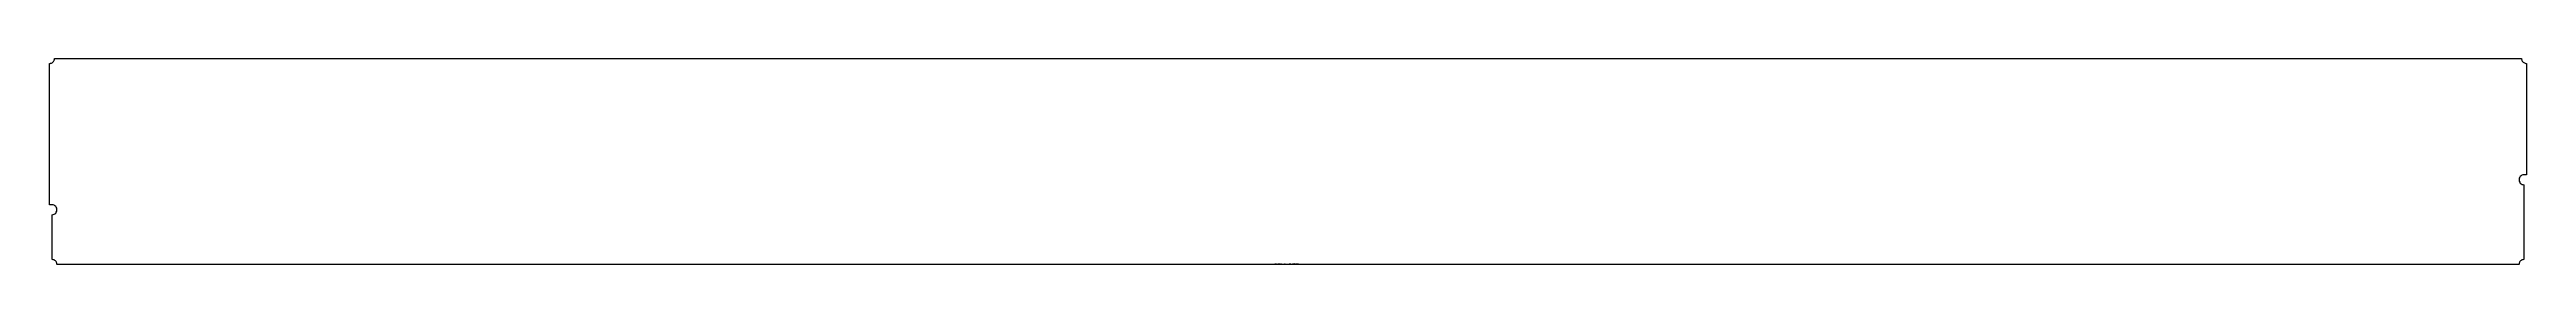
# Model space of a CAD drawing. Extents: x 0 to 14948, y -620 to 620.
import ezdxf

# ---------------------------------------------------------------- set-up
doc = ezdxf.new("R2010")
doc.units = 0
doc.header["$LTSCALE"] = 10
doc.layers.add('TEILE', color=7, linetype='CONTINUOUS')
doc.layers.add('UNTERSCHRIFT', color=7, linetype='CONTINUOUS')
doc.styles.get("Standard").update_dxf_attribs({"font": 'ROMANS'})

msp = doc.modelspace()

# ---------------------------------------------------------------- linework, layer by layer
at = {"layer": 'TEILE', "color": 2}
for p, q in [((20.073887, 597.705261), (22.294312, 599.92572)), ((22.294312, 599.92572), (24.270475, 602.366028)), ((24.270475, 602.366028), (25.980728, 604.999634)), ((25.980728, 604.999634), (27.40633, 607.797485)), ((27.40633, 607.797485), (28.531664, 610.729126)), ((28.531664, 610.729126), (29.344395, 613.762268)), ((29.344395, 613.762268), (29.835623, 616.86377)), ((29.835623, 616.86377), (29.999966, 619.999634)), ((29.999966, 619.999634), (14918.005859, 619.999634)), ((14918.005859, 619.999634), (14918.311523, 615.730225)), ((14918.311523, 615.730225), (14919.220703, 611.547607)), ((14919.220703, 611.547607), (14920.716797, 607.53717)), ((14920.716797, 607.53717), (14922.768555, 603.780273)), ((14922.768555, 603.780273), (14925.333008, 600.35376)), ((14925.333008, 600.35376), (14928.359375, 597.327148)), ((-0.000034, 589.999634), (3.13582, 590.16394)), ((0.024095, -259.996033), (-0.000034, 589.999634)), ((3.13582, 590.16394), (6.237317, 590.655212)), ((6.237317, 590.655212), (9.270475, 591.467896)), ((9.270475, 591.467896), (12.202066, 592.593262)), ((12.202066, 592.593262), (14.999966, 594.01886)), ((14.999966, 594.01886), (17.633524, 595.729126)), ((17.633524, 595.729126), (20.073887, 597.705261)), ((14928.359375, 597.327148), (14931.786133, 594.761963)), ((14931.786133, 594.761963), (14935.542969, 592.710632)), ((14935.542969, 592.710632), (14939.552734, 591.214844)), ((14939.552734, 591.214844), (14943.735352, 590.304871)), ((14943.735352, 590.304871), (14948.005859, 589.999512)), ((14948.005859, 589.999512), (14947.987305, -79.999779)), ((14904.458984, -100.728523), (14903.154297, -106.863167)), ((14903.154297, -106.863167), (14903.154297, -113.134872)), ((14903.154297, -113.134872), (14904.458008, -119.269547)), ((14904.458008, -119.269547), (14907.009766, -124.999054)), ((14907.010742, -94.999054), (14904.458984, -100.728523)), ((14907.009766, -124.999054), (14910.695313, -130.073013)), ((14910.697266, -89.925186), (14907.010742, -94.999054)), ((14910.695313, -130.073013), (14915.356445, -134.269669)), ((14915.356445, -85.728645), (14910.697266, -89.925186)), ((14920.789063, -82.59285), (14915.356445, -85.728645)), ((14915.356445, -134.269669), (14920.789063, -137.405579)), ((14926.75293, -80.654861), (14920.789063, -82.59285)), ((14920.789063, -137.405579), (14926.75293, -139.343719)), ((14932.990234, -79.999359), (14926.75293, -80.654861)), ((14926.75293, -139.343719), (14932.990234, -139.999359)), ((14932.990234, -139.999359), (14932.972656, -590.000427)), ((14947.987305, -79.999779), (14932.990234, -79.999359)), ((15.024248, -259.995667), (0.024095, -259.996033)), ((21.262043, -260.651031), (15.024248, -259.995667)), ((27.226704, -262.588989), (21.262043, -260.651031)), ((32.65807, -265.72467), (27.226704, -262.588989)), ((37.318867, -269.921112), (32.65807, -265.72467)), ((41.005394, -274.994965), (37.318867, -269.921112)), ((43.556664, -280.724335), (41.005394, -274.994965)), ((44.86129, -286.858948), (43.556664, -280.724335)), ((43.557426, -299.265381), (44.86129, -293.130676)), ((44.86129, -293.130676), (44.86129, -286.858948)), ((15.026537, -319.995697), (21.263569, -319.339935)), ((15.034166, -590.000427), (15.026537, -319.995697)), ((21.263569, -319.339935), (27.22823, -317.401703)), ((27.22823, -317.401703), (32.659595, -314.265747)), ((32.659595, -314.265747), (37.320393, -310.069)), ((37.320393, -310.069), (41.006157, -304.994965)), ((41.006157, -304.994965), (43.557426, -299.265381)), ((18.169847, -590.164795), (15.034166, -590.000427)), ((21.271198, -590.656006), (18.169847, -590.164795)), ((24.304646, -591.46875), (21.271198, -590.656006)), ((27.236622, -592.594116), (24.304646, -591.46875)), ((30.034321, -594.019714), (27.236622, -592.594116)), ((32.667988, -595.729919), (30.034321, -594.019714)), ((35.107868, -597.706116), (32.667988, -595.729919)), ((37.328785, -599.926514), (35.107868, -597.706116)), ((14912.898438, -597.705505), (14910.677734, -599.925903)), ((14915.336914, -595.729431), (14912.898438, -597.705505)), ((14917.970703, -594.019287), (14915.336914, -595.729431)), ((14920.770508, -592.59375), (14917.970703, -594.019287)), ((14923.701172, -591.468506), (14920.770508, -592.59375)), ((14926.734375, -590.655884), (14923.701172, -591.468506)), ((14929.835938, -590.164734), (14926.734375, -590.655884)), ((14932.972656, -590.000427), (14929.835938, -590.164734)), ((39.304798, -602.366882), (37.328785, -599.926514)), ((41.014549, -605.000488), (39.304798, -602.366882)), ((42.440483, -607.79834), (41.014549, -605.000488)), ((43.565819, -610.729919), (42.440483, -607.79834)), ((44.378349, -613.763123), (43.565819, -610.729919)), ((44.869682, -616.864624), (44.378349, -613.763123)), ((45.034477, -620.000488), (44.869682, -616.864624)), ((14902.969727, -619.999634), (45.034477, -620.000488)), ((14903.134766, -616.86377), (14902.969727, -619.999634)), ((14903.626953, -613.762268), (14903.134766, -616.86377)), ((14904.439453, -610.729126), (14903.626953, -613.762268)), ((14905.56543, -607.797607), (14904.439453, -610.729126)), ((14906.991211, -604.999695), (14905.56543, -607.797607)), ((14908.701172, -602.366211), (14906.991211, -604.999695)), ((14910.677734, -599.925903), (14908.701172, -602.366211))]:
    msp.add_line(p, q, dxfattribs=at)

# ---------------------------------------------------------------- texts
at = {"layer": 'UNTERSCHRIFT', "color": 2, "oblique": 15, "width": 0.8}
for s, p in [('Project  DP0GN9  ,Qty. 1  , Pos. ', (7394.702148, -618.000061)), ('10304', (7480.502441, -618.000061)), ('  , Profi l PL1240*12', (7493.501953, -618.000061))]:
    msp.add_text(s, height=3.25, dxfattribs=at).set_placement(p)

doc.saveas('drawing.dxf')
